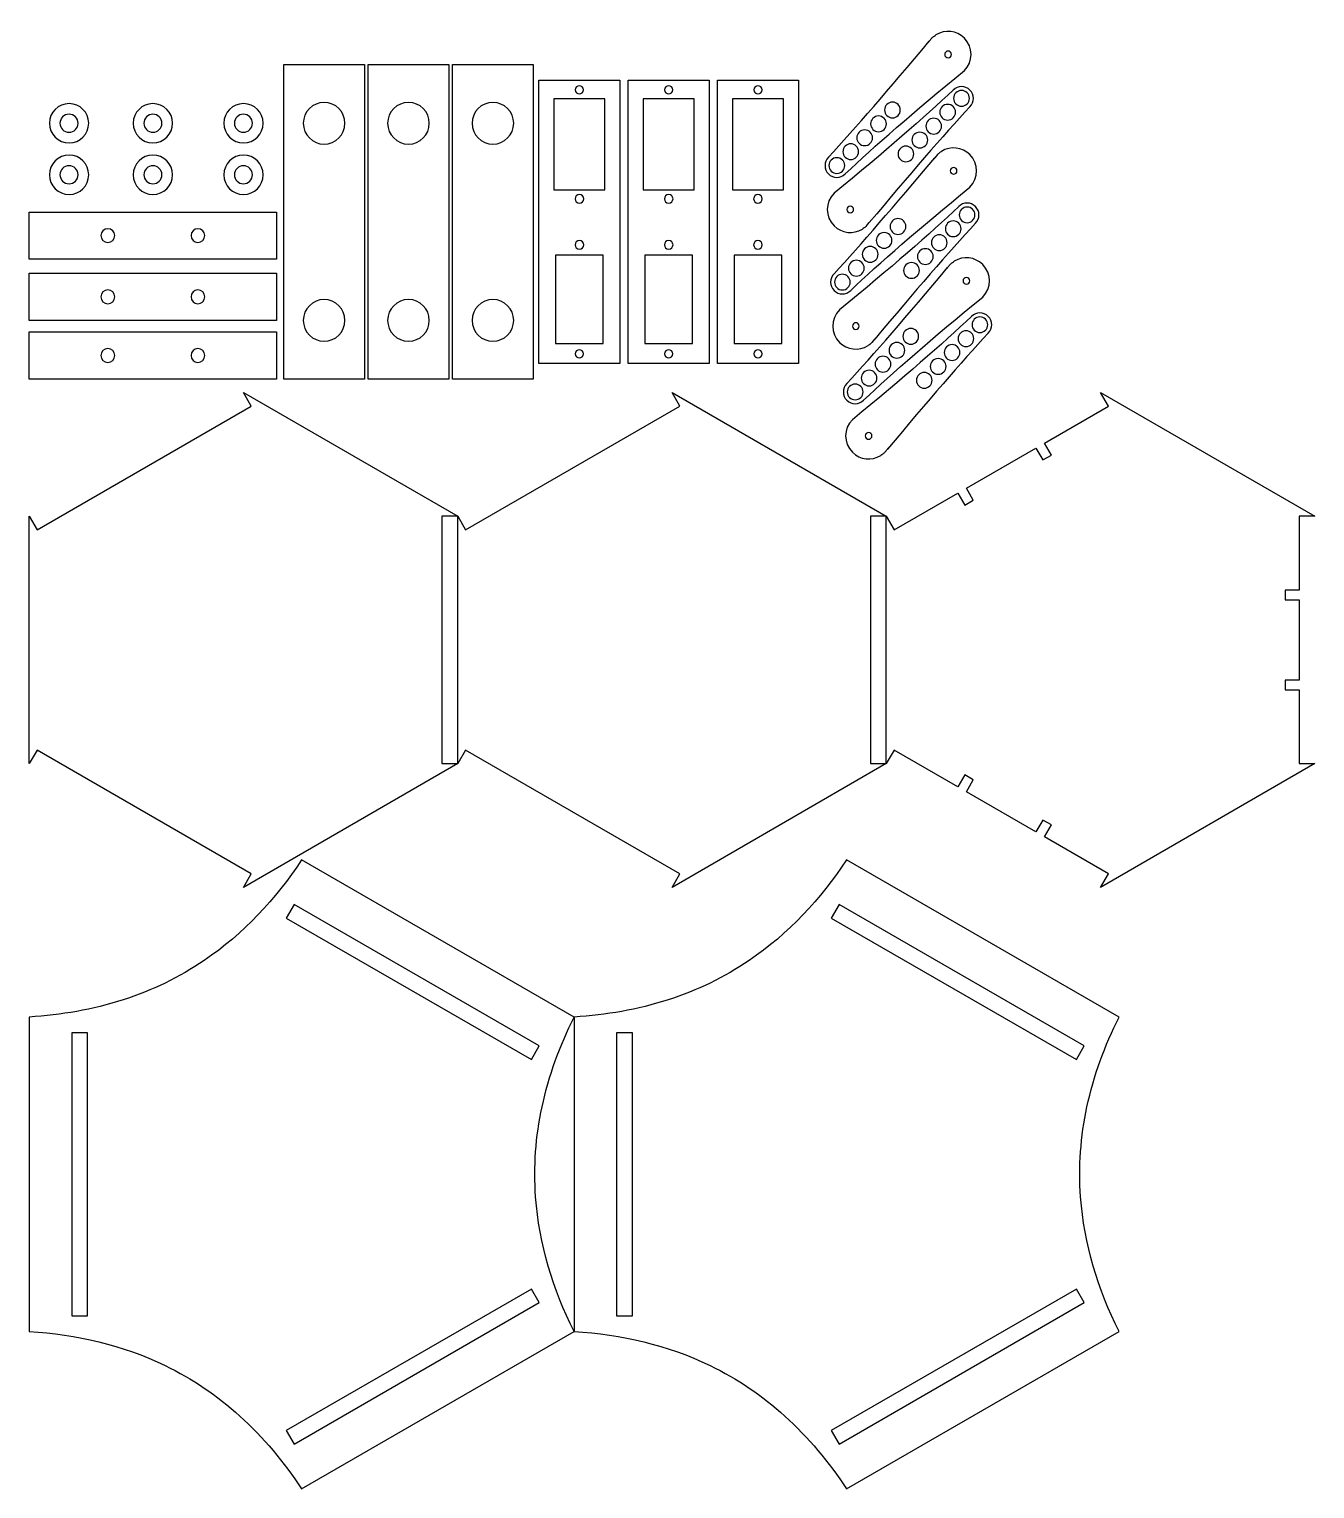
# Model space of a CAD drawing. Header units: inches. Extents: x 0 to 327, y 0 to 371.
import ezdxf

# ---------------------------------------------------------------- set-up
doc = ezdxf.new("R2010")
doc.units = ezdxf.units.IN
doc.header["$MEASUREMENT"] = 0
doc.layers.add('Layer 1', color=7, linetype='Continuous')

# ---------------------------------------------------------------- blocks, each defined once
blk = doc.blocks.new('block 3')
at = {"layer": 'Layer 1', "color": 7, "lineweight": 25, "true_color": 0xffffff}
blk.add_open_spline([(69.28, 160), (62.64, 149.94), (54.51, 141.16), (44.53, 134.4), (38.14, 130.07), (31.25, 126.74), (23.9, 124.37), (16.15, 121.86), (8.13, 120.49), (0, 120)], degree=3, knots=[0, 0, 0, 0, 1, 1, 1, 2, 2, 2, 3, 3, 3, 3], dxfattribs=at)
blk = doc.blocks.new('block 4')
at = {"layer": 'Layer 1', "color": 7, "lineweight": 25, "true_color": 0xffffff}
blk.add_lwpolyline([(0, 120), (0, 40)], dxfattribs=at)
blk = doc.blocks.new('block 5')
at = {"layer": 'Layer 1', "color": 7, "lineweight": 25, "true_color": 0xffffff}
blk.add_open_spline([(0, 40), (12.03, 39.28), (23.7, 36.62), (34.55, 31.36), (41.49, 27.99), (47.82, 23.69), (53.55, 18.51), (59.59, 13.06), (64.8, 6.8), (69.28, 0)], degree=3, knots=[0, 0, 0, 0, 1, 1, 1, 2, 2, 2, 3, 3, 3, 3], dxfattribs=at)
blk = doc.blocks.new('block 6')
at = {"layer": 'Layer 1', "color": 7, "lineweight": 25, "true_color": 0xffffff}
blk.add_lwpolyline([(69.28, 0), (138.56, 40)], dxfattribs=at)
blk = doc.blocks.new('block 7')
at = {"layer": 'Layer 1', "color": 7, "lineweight": 25, "true_color": 0xffffff}
blk.add_open_spline([(138.56, 40), (133.17, 50.78), (129.64, 62.21), (128.77, 74.24), (128.22, 81.94), (128.78, 89.57), (130.4, 97.12), (132.1, 105.08), (134.92, 112.72), (138.56, 120)], degree=3, knots=[0, 0, 0, 0, 1, 1, 1, 2, 2, 2, 3, 3, 3, 3], dxfattribs=at)
blk = doc.blocks.new('block 8')
at = {"layer": 'Layer 1', "color": 7, "lineweight": 25, "true_color": 0xffffff}
blk.add_lwpolyline([(138.56, 120), (69.28, 160)], dxfattribs=at)
blk = doc.blocks.new('block 9')
at = {"layer": 'Layer 1', "color": 7, "lineweight": 25, "true_color": 0xffffff}
blk.add_lwpolyline([(67.35, 148.65), (65.35, 145.18), (127.7, 109.18), (129.7, 112.65), (67.35, 148.65)], dxfattribs=at)
blk = doc.blocks.new('block 10')
at = {"layer": 'Layer 1', "color": 7, "lineweight": 25, "true_color": 0xffffff}
blk.add_lwpolyline([(10.8, 44), (14.8, 44), (14.8, 116), (10.8, 116), (10.8, 44)], dxfattribs=at)
blk = doc.blocks.new('block 11')
at = {"layer": 'Layer 1', "color": 7, "lineweight": 25, "true_color": 0xffffff}
blk.add_lwpolyline([(65.35, 14.82), (67.35, 11.35), (129.7, 47.35), (127.7, 50.82), (65.35, 14.82)], dxfattribs=at)
blk = doc.blocks.new('block 2')
at = {"layer": 'Layer 1'}
for name in ['block 3', 'block 8', 'block 9', 'block 4', 'block 7', 'block 10', 'block 11', 'block 5', 'block 6']:
    blk.add_blockref(name, (0, 0), dxfattribs=at)
blk = doc.blocks.new('block 13')
at = {"layer": 'Layer 1', "color": 7, "lineweight": 25, "true_color": 0xffffff}
blk.add_open_spline([(207.85, 160), (201.2, 149.94), (193.07, 141.16), (183.09, 134.4), (176.7, 130.07), (169.81, 126.74), (162.46, 124.37), (154.72, 121.86), (146.69, 120.49), (138.56, 120)], degree=3, knots=[0, 0, 0, 0, 1, 1, 1, 2, 2, 2, 3, 3, 3, 3], dxfattribs=at)
blk = doc.blocks.new('block 14')
at = {"layer": 'Layer 1', "color": 7, "lineweight": 25, "true_color": 0xffffff}
blk.add_lwpolyline([(138.5641, 120), (138.5641, 40)], dxfattribs=at)
blk = doc.blocks.new('block 15')
at = {"layer": 'Layer 1', "color": 7, "lineweight": 25, "true_color": 0xffffff}
blk.add_open_spline([(138.56, 40), (150.6, 39.28), (162.26, 36.62), (173.11, 31.36), (180.06, 27.99), (186.38, 23.69), (192.11, 18.51), (198.16, 13.06), (203.36, 6.8), (207.85, 0)], degree=3, knots=[0, 0, 0, 0, 1, 1, 1, 2, 2, 2, 3, 3, 3, 3], dxfattribs=at)
blk = doc.blocks.new('block 16')
at = {"layer": 'Layer 1', "color": 7, "lineweight": 25, "true_color": 0xffffff}
blk.add_lwpolyline([(207.85, 0), (277.13, 40)], dxfattribs=at)
blk = doc.blocks.new('block 17')
at = {"layer": 'Layer 1', "color": 7, "lineweight": 25, "true_color": 0xffffff}
blk.add_open_spline([(277.13, 40), (271.74, 50.78), (268.2, 62.21), (267.34, 74.24), (266.78, 81.94), (267.34, 89.57), (268.96, 97.12), (270.66, 105.08), (273.49, 112.72), (277.13, 120)], degree=3, knots=[0, 0, 0, 0, 1, 1, 1, 2, 2, 2, 3, 3, 3, 3], dxfattribs=at)
blk = doc.blocks.new('block 18')
at = {"layer": 'Layer 1', "color": 7, "lineweight": 25, "true_color": 0xffffff}
blk.add_lwpolyline([(277.13, 120), (207.85, 160)], dxfattribs=at)
blk = doc.blocks.new('block 19')
at = {"layer": 'Layer 1', "color": 7, "lineweight": 25, "true_color": 0xffffff}
blk.add_lwpolyline([(205.91, 148.65), (203.91, 145.18), (266.26, 109.18), (268.26, 112.65), (205.91, 148.65)], dxfattribs=at)
blk = doc.blocks.new('block 20')
at = {"layer": 'Layer 1', "color": 7, "lineweight": 25, "true_color": 0xffffff}
blk.add_lwpolyline([(149.36, 44), (153.36, 44), (153.36, 116), (149.36, 116), (149.36, 44)], dxfattribs=at)
blk = doc.blocks.new('block 21')
at = {"layer": 'Layer 1', "color": 7, "lineweight": 25, "true_color": 0xffffff}
blk.add_lwpolyline([(203.91, 14.82), (205.91, 11.35), (268.26, 47.35), (266.26, 50.82), (203.91, 14.82)], dxfattribs=at)
blk = doc.blocks.new('block 12')
at = {"layer": 'Layer 1'}
for name in ['block 13', 'block 18', 'block 19', 'block 14', 'block 17', 'block 20', 'block 21', 'block 15', 'block 16']:
    blk.add_blockref(name, (0, 0), dxfattribs=at)
blk = doc.blocks.new('block 23')
at = {"layer": 'Layer 1', "color": 7, "lineweight": 25, "true_color": 0xffffff}
blk.add_lwpolyline([(0, 247.35), (2, 243.88), (56.48, 275.34), (54.48, 278.8), (108.96, 247.35), (104.96, 247.35), (104.96, 184.44), (108.96, 184.44), (54.48, 152.98), (56.48, 156.44), (2, 187.9), (0, 184.44), (0, 247.35)], dxfattribs=at)
blk = doc.blocks.new('block 22')
at = {"layer": 'Layer 1'}
blk.add_blockref('block 23', (0, 0), dxfattribs=at)
blk = doc.blocks.new('block 25')
at = {"layer": 'Layer 1', "color": 7, "lineweight": 25, "true_color": 0xffffff}
blk.add_lwpolyline([(108.96, 247.35), (110.96, 243.88), (165.45, 275.34), (163.45, 278.8), (217.93, 247.35), (213.93, 247.35), (213.93, 184.44), (217.93, 184.44), (163.45, 152.98), (165.45, 156.44), (110.96, 187.9), (108.96, 184.44), (108.96, 247.35)], dxfattribs=at)
blk = doc.blocks.new('block 24')
at = {"layer": 'Layer 1'}
blk.add_blockref('block 25', (0, 0), dxfattribs=at)
blk = doc.blocks.new('block 27')
at = {"layer": 'Layer 1', "color": 7, "lineweight": 25, "true_color": 0xffffff}
blk.add_lwpolyline([(238.32, 254.5), (256, 264.71), (257.75, 261.68), (259.92, 262.93), (258.17, 265.96), (274.41, 275.34), (272.41, 278.8), (326.89, 247.35), (322.89, 247.35), (322.89, 228.6), (319.39, 228.6), (319.39, 226.1), (322.89, 226.1), (322.89, 205.69), (319.39, 205.69), (319.39, 203.19), (322.89, 203.19), (322.89, 184.44), (326.89, 184.44), (272.41, 152.98), (274.41, 156.44), (258.17, 165.82), (259.92, 168.85), (257.75, 170.1), (256, 167.07), (238.32, 177.28), (240.06, 180.32), (237.89, 181.56), (236.15, 178.53), (219.93, 187.9), (217.93, 184.44), (217.93, 247.35), (219.93, 243.88), (236.15, 253.25), (237.89, 250.22), (240.06, 251.46), (238.32, 254.5)], dxfattribs=at)
blk = doc.blocks.new('block 26')
at = {"layer": 'Layer 1'}
blk.add_blockref('block 27', (0, 0), dxfattribs=at)
blk = doc.blocks.new('block 29')
at = {"layer": 'Layer 1', "color": 7, "lineweight": 25, "true_color": 0xffffff}
blk.add_open_spline([(41.16, 288.25), (41.16, 289.22), (41.94, 290), (42.91, 290), (43.88, 290), (44.66, 289.22), (44.66, 288.25), (44.66, 287.28), (43.88, 286.5), (42.91, 286.5), (41.94, 286.5), (41.16, 287.28), (41.16, 288.25), (41.16, 288.25), (41.16, 288.25), (41.16, 288.25)], degree=3, knots=[0, 0, 0, 0, 1, 1, 1, 2, 2, 2, 3, 3, 3, 4, 4, 4, 5, 5, 5, 5], dxfattribs=at)
blk = doc.blocks.new('block 30')
at = {"layer": 'Layer 1', "color": 7, "lineweight": 25, "true_color": 0xffffff}
blk.add_open_spline([(18.25, 288.25), (18.25, 289.22), (19.03, 290), (20, 290), (20.97, 290), (21.75, 289.22), (21.75, 288.25), (21.75, 287.28), (20.97, 286.5), (20, 286.5), (19.03, 286.5), (18.25, 287.28), (18.25, 288.25), (18.25, 288.25), (18.25, 288.25), (18.25, 288.25)], degree=3, knots=[0, 0, 0, 0, 1, 1, 1, 2, 2, 2, 3, 3, 3, 4, 4, 4, 5, 5, 5, 5], dxfattribs=at)
blk = doc.blocks.new('block 31')
at = {"layer": 'Layer 1', "color": 7, "lineweight": 25, "true_color": 0xffffff}
blk.add_lwpolyline([(62.91, 282.25), (0, 282.25), (0, 294.25), (62.91, 294.25), (62.91, 282.25)], dxfattribs=at)
blk = doc.blocks.new('block 28')
at = {"layer": 'Layer 1'}
for name in ['block 31', 'block 30', 'block 29']:
    blk.add_blockref(name, (0, 0), dxfattribs=at)
blk = doc.blocks.new('block 33')
at = {"layer": 'Layer 1', "color": 7, "lineweight": 25, "true_color": 0xffffff}
blk.add_open_spline([(41.16, 303.18), (41.16, 304.14), (41.94, 304.93), (42.91, 304.93), (43.88, 304.93), (44.66, 304.14), (44.66, 303.18), (44.66, 302.21), (43.88, 301.43), (42.91, 301.43), (41.94, 301.43), (41.16, 302.21), (41.16, 303.18), (41.16, 303.18), (41.16, 303.18), (41.16, 303.18)], degree=3, knots=[0, 0, 0, 0, 1, 1, 1, 2, 2, 2, 3, 3, 3, 4, 4, 4, 5, 5, 5, 5], dxfattribs=at)
blk = doc.blocks.new('block 34')
at = {"layer": 'Layer 1', "color": 7, "lineweight": 25, "true_color": 0xffffff}
blk.add_open_spline([(18.25, 303.18), (18.25, 304.14), (19.03, 304.93), (20, 304.93), (20.97, 304.93), (21.75, 304.14), (21.75, 303.18), (21.75, 302.21), (20.97, 301.43), (20, 301.43), (19.03, 301.43), (18.25, 302.21), (18.25, 303.18), (18.25, 303.18), (18.25, 303.18), (18.25, 303.18)], degree=3, knots=[0, 0, 0, 0, 1, 1, 1, 2, 2, 2, 3, 3, 3, 4, 4, 4, 5, 5, 5, 5], dxfattribs=at)
blk = doc.blocks.new('block 35')
at = {"layer": 'Layer 1', "color": 7, "lineweight": 25, "true_color": 0xffffff}
blk.add_lwpolyline([(62.91, 297.18), (0, 297.18), (0, 309.18), (62.91, 309.18), (62.91, 297.18)], dxfattribs=at)
blk = doc.blocks.new('block 32')
at = {"layer": 'Layer 1'}
for name in ['block 35', 'block 34', 'block 33']:
    blk.add_blockref(name, (0, 0), dxfattribs=at)
blk = doc.blocks.new('block 37')
at = {"layer": 'Layer 1', "color": 7, "lineweight": 25, "true_color": 0xffffff}
blk.add_open_spline([(41.16, 318.75), (41.16, 319.72), (41.94, 320.5), (42.91, 320.5), (43.88, 320.5), (44.66, 319.72), (44.66, 318.75), (44.66, 317.78), (43.88, 317), (42.91, 317), (41.94, 317), (41.16, 317.78), (41.16, 318.75), (41.16, 318.75), (41.16, 318.75), (41.16, 318.75)], degree=3, knots=[0, 0, 0, 0, 1, 1, 1, 2, 2, 2, 3, 3, 3, 4, 4, 4, 5, 5, 5, 5], dxfattribs=at)
blk = doc.blocks.new('block 38')
at = {"layer": 'Layer 1', "color": 7, "lineweight": 25, "true_color": 0xffffff}
blk.add_open_spline([(18.25, 318.75), (18.25, 319.72), (19.03, 320.5), (20, 320.5), (20.97, 320.5), (21.75, 319.72), (21.75, 318.75), (21.75, 317.78), (20.97, 317), (20, 317), (19.03, 317), (18.25, 317.78), (18.25, 318.75), (18.25, 318.75), (18.25, 318.75), (18.25, 318.75)], degree=3, knots=[0, 0, 0, 0, 1, 1, 1, 2, 2, 2, 3, 3, 3, 4, 4, 4, 5, 5, 5, 5], dxfattribs=at)
blk = doc.blocks.new('block 39')
at = {"layer": 'Layer 1', "color": 7, "lineweight": 25, "true_color": 0xffffff}
blk.add_lwpolyline([(62.91, 312.75), (0, 312.75), (0, 324.75), (62.91, 324.75), (62.91, 312.75)], dxfattribs=at)
blk = doc.blocks.new('block 36')
at = {"layer": 'Layer 1'}
for name in ['block 39', 'block 38', 'block 37']:
    blk.add_blockref(name, (0, 0), dxfattribs=at)
blk = doc.blocks.new('block 41')
at = {"layer": 'Layer 1', "color": 7, "lineweight": 25, "true_color": 0xffffff}
blk.add_open_spline([(69.69, 297.18), (69.69, 300.1), (72.06, 302.48), (74.99, 302.48), (77.92, 302.48), (80.29, 300.1), (80.29, 297.18), (80.29, 294.25), (77.92, 291.88), (74.99, 291.88), (72.06, 291.88), (69.69, 294.25), (69.69, 297.18), (69.69, 297.18), (69.69, 297.18), (69.69, 297.18)], degree=3, knots=[0, 0, 0, 0, 1, 1, 1, 2, 2, 2, 3, 3, 3, 4, 4, 4, 5, 5, 5, 5], dxfattribs=at)
blk = doc.blocks.new('block 42')
at = {"layer": 'Layer 1', "color": 7, "lineweight": 25, "true_color": 0xffffff}
blk.add_open_spline([(69.69, 347.32), (69.69, 350.25), (72.06, 352.62), (74.99, 352.62), (77.92, 352.62), (80.29, 350.25), (80.29, 347.32), (80.29, 344.4), (77.92, 342.02), (74.99, 342.02), (72.06, 342.02), (69.69, 344.4), (69.69, 347.32), (69.69, 347.32), (69.69, 347.32), (69.69, 347.32)], degree=3, knots=[0, 0, 0, 0, 1, 1, 1, 2, 2, 2, 3, 3, 3, 4, 4, 4, 5, 5, 5, 5], dxfattribs=at)
blk = doc.blocks.new('block 43')
at = {"layer": 'Layer 1', "color": 7, "lineweight": 25, "true_color": 0xffffff}
blk.add_lwpolyline([(85.27, 362.25), (85.27, 282.25), (64.72, 282.25), (64.72, 362.25), (85.27, 362.25)], dxfattribs=at)
blk = doc.blocks.new('block 40')
at = {"layer": 'Layer 1'}
for name in ['block 43', 'block 42', 'block 41']:
    blk.add_blockref(name, (0, 0), dxfattribs=at)
blk = doc.blocks.new('block 45')
at = {"layer": 'Layer 1', "color": 7, "lineweight": 25, "true_color": 0xffffff}
blk.add_open_spline([(91.14, 297.18), (91.14, 300.1), (93.52, 302.48), (96.44, 302.48), (99.37, 302.48), (101.74, 300.1), (101.74, 297.18), (101.74, 294.25), (99.37, 291.88), (96.44, 291.88), (93.52, 291.88), (91.14, 294.25), (91.14, 297.18), (91.14, 297.18), (91.14, 297.18), (91.14, 297.18)], degree=3, knots=[0, 0, 0, 0, 1, 1, 1, 2, 2, 2, 3, 3, 3, 4, 4, 4, 5, 5, 5, 5], dxfattribs=at)
blk = doc.blocks.new('block 46')
at = {"layer": 'Layer 1', "color": 7, "lineweight": 25, "true_color": 0xffffff}
blk.add_open_spline([(91.14, 347.32), (91.14, 350.25), (93.52, 352.62), (96.44, 352.62), (99.37, 352.62), (101.74, 350.25), (101.74, 347.32), (101.74, 344.4), (99.37, 342.02), (96.44, 342.02), (93.52, 342.02), (91.14, 344.4), (91.14, 347.32), (91.14, 347.32), (91.14, 347.32), (91.14, 347.32)], degree=3, knots=[0, 0, 0, 0, 1, 1, 1, 2, 2, 2, 3, 3, 3, 4, 4, 4, 5, 5, 5, 5], dxfattribs=at)
blk = doc.blocks.new('block 47')
at = {"layer": 'Layer 1', "color": 7, "lineweight": 25, "true_color": 0xffffff}
blk.add_lwpolyline([(106.72, 362.25), (106.72, 282.25), (86.17, 282.25), (86.17, 362.25), (106.72, 362.25)], dxfattribs=at)
blk = doc.blocks.new('block 44')
at = {"layer": 'Layer 1'}
for name in ['block 47', 'block 46', 'block 45']:
    blk.add_blockref(name, (0, 0), dxfattribs=at)
blk = doc.blocks.new('block 49')
at = {"layer": 'Layer 1', "color": 7, "lineweight": 25, "true_color": 0xffffff}
blk.add_open_spline([(112.6, 297.18), (112.6, 300.1), (114.97, 302.48), (117.9, 302.48), (120.82, 302.48), (123.2, 300.1), (123.2, 297.18), (123.2, 294.25), (120.82, 291.88), (117.9, 291.88), (114.97, 291.88), (112.6, 294.25), (112.6, 297.18), (112.6, 297.18), (112.6, 297.18), (112.6, 297.18)], degree=3, knots=[0, 0, 0, 0, 1, 1, 1, 2, 2, 2, 3, 3, 3, 4, 4, 4, 5, 5, 5, 5], dxfattribs=at)
blk = doc.blocks.new('block 50')
at = {"layer": 'Layer 1', "color": 7, "lineweight": 25, "true_color": 0xffffff}
blk.add_open_spline([(112.6, 347.32), (112.6, 350.25), (114.97, 352.62), (117.9, 352.62), (120.82, 352.62), (123.2, 350.25), (123.2, 347.32), (123.2, 344.4), (120.82, 342.02), (117.9, 342.02), (114.97, 342.02), (112.6, 344.4), (112.6, 347.32), (112.6, 347.32), (112.6, 347.32), (112.6, 347.32)], degree=3, knots=[0, 0, 0, 0, 1, 1, 1, 2, 2, 2, 3, 3, 3, 4, 4, 4, 5, 5, 5, 5], dxfattribs=at)
blk = doc.blocks.new('block 51')
at = {"layer": 'Layer 1', "color": 7, "lineweight": 25, "true_color": 0xffffff}
blk.add_lwpolyline([(128.17, 362.25), (128.17, 282.25), (107.62, 282.25), (107.62, 362.25), (128.17, 362.25)], dxfattribs=at)
blk = doc.blocks.new('block 48')
at = {"layer": 'Layer 1'}
for name in ['block 51', 'block 50', 'block 49']:
    blk.add_blockref(name, (0, 0), dxfattribs=at)
blk = doc.blocks.new('block 53')
at = {"layer": 'Layer 1', "color": 7, "lineweight": 25, "true_color": 0xffffff}
blk.add_open_spline([(138.79, 316.38), (138.79, 316.98), (139.28, 317.48), (139.89, 317.48), (140.5, 317.48), (140.99, 316.98), (140.99, 316.38), (140.99, 315.77), (140.5, 315.28), (139.89, 315.28), (139.28, 315.28), (138.79, 315.77), (138.79, 316.38), (138.79, 316.38), (138.79, 316.38), (138.79, 316.38)], degree=3, knots=[0, 0, 0, 0, 1, 1, 1, 2, 2, 2, 3, 3, 3, 4, 4, 4, 5, 5, 5, 5], dxfattribs=at)
blk = doc.blocks.new('block 54')
at = {"layer": 'Layer 1', "color": 7, "lineweight": 25, "true_color": 0xffffff}
blk.add_open_spline([(138.79, 328.12), (138.79, 328.73), (139.28, 329.22), (139.89, 329.22), (140.5, 329.22), (140.99, 328.73), (140.99, 328.12), (140.99, 327.52), (140.5, 327.02), (139.89, 327.02), (139.28, 327.02), (138.79, 327.52), (138.79, 328.12), (138.79, 328.12), (138.79, 328.12), (138.79, 328.12)], degree=3, knots=[0, 0, 0, 0, 1, 1, 1, 2, 2, 2, 3, 3, 3, 4, 4, 4, 5, 5, 5, 5], dxfattribs=at)
blk = doc.blocks.new('block 55')
at = {"layer": 'Layer 1', "color": 7, "lineweight": 25, "true_color": 0xffffff}
blk.add_open_spline([(138.84, 288.68), (138.84, 289.26), (139.31, 289.73), (139.89, 289.73), (140.47, 289.73), (140.94, 289.26), (140.94, 288.68), (140.94, 288.1), (140.47, 287.63), (139.89, 287.63), (139.31, 287.63), (138.84, 288.1), (138.84, 288.68), (138.84, 288.68), (138.84, 288.68), (138.84, 288.68)], degree=3, knots=[0, 0, 0, 0, 1, 1, 1, 2, 2, 2, 3, 3, 3, 4, 4, 4, 5, 5, 5, 5], dxfattribs=at)
blk = doc.blocks.new('block 56')
at = {"layer": 'Layer 1', "color": 7, "lineweight": 25, "true_color": 0xffffff}
blk.add_open_spline([(138.84, 355.82), (138.84, 356.4), (139.31, 356.87), (139.89, 356.87), (140.47, 356.87), (140.94, 356.4), (140.94, 355.82), (140.94, 355.24), (140.47, 354.77), (139.89, 354.77), (139.31, 354.77), (138.84, 355.24), (138.84, 355.82), (138.84, 355.82), (138.84, 355.82), (138.84, 355.82)], degree=3, knots=[0, 0, 0, 0, 1, 1, 1, 2, 2, 2, 3, 3, 3, 4, 4, 4, 5, 5, 5, 5], dxfattribs=at)
blk = doc.blocks.new('block 57')
at = {"layer": 'Layer 1', "color": 7, "lineweight": 25, "true_color": 0xffffff}
blk.add_lwpolyline([(145.94, 313.73), (133.84, 313.73), (133.84, 291.33), (145.94, 291.33), (145.94, 313.73)], dxfattribs=at)
blk = doc.blocks.new('block 58')
at = {"layer": 'Layer 1', "color": 7, "lineweight": 25, "true_color": 0xffffff}
blk.add_lwpolyline([(146.34, 330.37), (146.34, 353.57), (133.44, 353.57), (133.44, 330.37), (146.34, 330.37)], dxfattribs=at)
blk = doc.blocks.new('block 59')
at = {"layer": 'Layer 1', "color": 7, "lineweight": 25, "true_color": 0xffffff}
blk.add_lwpolyline([(129.62, 286.25), (129.62, 358.25), (150.17, 358.25), (150.17, 286.25), (129.62, 286.25)], dxfattribs=at)
blk = doc.blocks.new('block 52')
at = {"layer": 'Layer 1'}
for name in ['block 59', 'block 56', 'block 58', 'block 54', 'block 53', 'block 57', 'block 55']:
    blk.add_blockref(name, (0, 0), dxfattribs=at)
blk = doc.blocks.new('block 61')
at = {"layer": 'Layer 1', "color": 7, "lineweight": 25, "true_color": 0xffffff}
blk.add_open_spline([(184.21, 316.38), (184.21, 316.98), (184.7, 317.48), (185.31, 317.48), (185.91, 317.48), (186.41, 316.98), (186.41, 316.38), (186.41, 315.77), (185.91, 315.28), (185.31, 315.28), (184.7, 315.28), (184.21, 315.77), (184.21, 316.38), (184.21, 316.38), (184.21, 316.38), (184.21, 316.38)], degree=3, knots=[0, 0, 0, 0, 1, 1, 1, 2, 2, 2, 3, 3, 3, 4, 4, 4, 5, 5, 5, 5], dxfattribs=at)
blk = doc.blocks.new('block 62')
at = {"layer": 'Layer 1', "color": 7, "lineweight": 25, "true_color": 0xffffff}
blk.add_open_spline([(184.21, 328.12), (184.21, 328.73), (184.7, 329.22), (185.31, 329.22), (185.91, 329.22), (186.41, 328.73), (186.41, 328.12), (186.41, 327.52), (185.91, 327.02), (185.31, 327.02), (184.7, 327.02), (184.21, 327.52), (184.21, 328.12), (184.21, 328.12), (184.21, 328.12), (184.21, 328.12)], degree=3, knots=[0, 0, 0, 0, 1, 1, 1, 2, 2, 2, 3, 3, 3, 4, 4, 4, 5, 5, 5, 5], dxfattribs=at)
blk = doc.blocks.new('block 63')
at = {"layer": 'Layer 1', "color": 7, "lineweight": 25, "true_color": 0xffffff}
blk.add_open_spline([(184.26, 288.68), (184.26, 289.26), (184.73, 289.73), (185.31, 289.73), (185.89, 289.73), (186.36, 289.26), (186.36, 288.68), (186.36, 288.1), (185.89, 287.63), (185.31, 287.63), (184.73, 287.63), (184.26, 288.1), (184.26, 288.68), (184.26, 288.68), (184.26, 288.68), (184.26, 288.68)], degree=3, knots=[0, 0, 0, 0, 1, 1, 1, 2, 2, 2, 3, 3, 3, 4, 4, 4, 5, 5, 5, 5], dxfattribs=at)
blk = doc.blocks.new('block 64')
at = {"layer": 'Layer 1', "color": 7, "lineweight": 25, "true_color": 0xffffff}
blk.add_open_spline([(184.26, 355.82), (184.26, 356.4), (184.73, 356.87), (185.31, 356.87), (185.89, 356.87), (186.36, 356.4), (186.36, 355.82), (186.36, 355.24), (185.89, 354.77), (185.31, 354.77), (184.73, 354.77), (184.26, 355.24), (184.26, 355.82), (184.26, 355.82), (184.26, 355.82), (184.26, 355.82)], degree=3, knots=[0, 0, 0, 0, 1, 1, 1, 2, 2, 2, 3, 3, 3, 4, 4, 4, 5, 5, 5, 5], dxfattribs=at)
blk = doc.blocks.new('block 65')
at = {"layer": 'Layer 1', "color": 7, "lineweight": 25, "true_color": 0xffffff}
blk.add_lwpolyline([(191.36, 313.73), (179.26, 313.73), (179.26, 291.33), (191.36, 291.33), (191.36, 313.73)], dxfattribs=at)
blk = doc.blocks.new('block 66')
at = {"layer": 'Layer 1', "color": 7, "lineweight": 25, "true_color": 0xffffff}
blk.add_lwpolyline([(191.76, 330.37), (191.76, 353.57), (178.86, 353.57), (178.86, 330.37), (191.76, 330.37)], dxfattribs=at)
blk = doc.blocks.new('block 67')
at = {"layer": 'Layer 1', "color": 7, "lineweight": 25, "true_color": 0xffffff}
blk.add_lwpolyline([(175.03, 286.25), (175.03, 358.25), (195.58, 358.25), (195.58, 286.25), (175.03, 286.25)], dxfattribs=at)
blk = doc.blocks.new('block 60')
at = {"layer": 'Layer 1'}
for name in ['block 67', 'block 64', 'block 66', 'block 62', 'block 61', 'block 65', 'block 63']:
    blk.add_blockref(name, (0, 0), dxfattribs=at)
blk = doc.blocks.new('block 69')
at = {"layer": 'Layer 1', "color": 7, "lineweight": 25, "true_color": 0xffffff}
blk.add_open_spline([(161.5, 316.38), (161.5, 316.98), (161.99, 317.48), (162.6, 317.48), (163.21, 317.48), (163.7, 316.98), (163.7, 316.38), (163.7, 315.77), (163.21, 315.28), (162.6, 315.28), (161.99, 315.28), (161.5, 315.77), (161.5, 316.38), (161.5, 316.38), (161.5, 316.38), (161.5, 316.38)], degree=3, knots=[0, 0, 0, 0, 1, 1, 1, 2, 2, 2, 3, 3, 3, 4, 4, 4, 5, 5, 5, 5], dxfattribs=at)
blk = doc.blocks.new('block 70')
at = {"layer": 'Layer 1', "color": 7, "lineweight": 25, "true_color": 0xffffff}
blk.add_open_spline([(161.5, 328.12), (161.5, 328.73), (161.99, 329.22), (162.6, 329.22), (163.21, 329.22), (163.7, 328.73), (163.7, 328.12), (163.7, 327.52), (163.21, 327.02), (162.6, 327.02), (161.99, 327.02), (161.5, 327.52), (161.5, 328.12), (161.5, 328.12), (161.5, 328.12), (161.5, 328.12)], degree=3, knots=[0, 0, 0, 0, 1, 1, 1, 2, 2, 2, 3, 3, 3, 4, 4, 4, 5, 5, 5, 5], dxfattribs=at)
blk = doc.blocks.new('block 71')
at = {"layer": 'Layer 1', "color": 7, "lineweight": 25, "true_color": 0xffffff}
blk.add_open_spline([(161.55, 288.68), (161.55, 289.26), (162.02, 289.73), (162.6, 289.73), (163.18, 289.73), (163.65, 289.26), (163.65, 288.68), (163.65, 288.1), (163.18, 287.63), (162.6, 287.63), (162.02, 287.63), (161.55, 288.1), (161.55, 288.68), (161.55, 288.68), (161.55, 288.68), (161.55, 288.68)], degree=3, knots=[0, 0, 0, 0, 1, 1, 1, 2, 2, 2, 3, 3, 3, 4, 4, 4, 5, 5, 5, 5], dxfattribs=at)
blk = doc.blocks.new('block 72')
at = {"layer": 'Layer 1', "color": 7, "lineweight": 25, "true_color": 0xffffff}
blk.add_open_spline([(161.55, 355.82), (161.55, 356.4), (162.02, 356.87), (162.6, 356.87), (163.18, 356.87), (163.65, 356.4), (163.65, 355.82), (163.65, 355.24), (163.18, 354.77), (162.6, 354.77), (162.02, 354.77), (161.55, 355.24), (161.55, 355.82), (161.55, 355.82), (161.55, 355.82), (161.55, 355.82)], degree=3, knots=[0, 0, 0, 0, 1, 1, 1, 2, 2, 2, 3, 3, 3, 4, 4, 4, 5, 5, 5, 5], dxfattribs=at)
blk = doc.blocks.new('block 73')
at = {"layer": 'Layer 1', "color": 7, "lineweight": 25, "true_color": 0xffffff}
blk.add_lwpolyline([(168.65, 313.73), (156.55, 313.73), (156.55, 291.33), (168.65, 291.33), (168.65, 313.73)], dxfattribs=at)
blk = doc.blocks.new('block 74')
at = {"layer": 'Layer 1', "color": 7, "lineweight": 25, "true_color": 0xffffff}
blk.add_lwpolyline([(169.05, 330.37), (169.05, 353.57), (156.15, 353.57), (156.15, 330.37), (169.05, 330.37)], dxfattribs=at)
blk = doc.blocks.new('block 75')
at = {"layer": 'Layer 1', "color": 7, "lineweight": 25, "true_color": 0xffffff}
blk.add_lwpolyline([(152.325, 286.25), (152.325, 358.25), (172.875, 358.25), (172.875, 286.25), (152.325, 286.25)], dxfattribs=at)
blk = doc.blocks.new('block 68')
at = {"layer": 'Layer 1'}
for name in ['block 75', 'block 72', 'block 74', 'block 70', 'block 69', 'block 73', 'block 71']:
    blk.add_blockref(name, (0, 0), dxfattribs=at)
blk = doc.blocks.new('block 77')
at = {"layer": 'Layer 1', "color": 7, "lineweight": 25, "true_color": 0xffffff}
blk.add_open_spline([(209.35, 295.74), (209.35, 296.21), (209.73, 296.59), (210.2, 296.59), (210.67, 296.59), (211.05, 296.21), (211.05, 295.74), (211.05, 295.27), (210.67, 294.89), (210.2, 294.89), (209.73, 294.89), (209.35, 295.27), (209.35, 295.74), (209.35, 295.74), (209.35, 295.74), (209.35, 295.74)], degree=3, knots=[0, 0, 0, 0, 1, 1, 1, 2, 2, 2, 3, 3, 3, 4, 4, 4, 5, 5, 5, 5], dxfattribs=at)
blk = doc.blocks.new('block 78')
at = {"layer": 'Layer 1', "color": 7, "lineweight": 25, "true_color": 0xffffff}
blk.add_open_spline([(222.34, 309.88), (222.34, 310.99), (223.23, 311.88), (224.34, 311.88), (225.44, 311.88), (226.34, 310.99), (226.34, 309.88), (226.34, 308.78), (225.44, 307.88), (224.34, 307.88), (223.23, 307.88), (222.34, 308.78), (222.34, 309.88), (222.34, 309.88), (222.34, 309.88), (222.34, 309.88)], degree=3, knots=[0, 0, 0, 0, 1, 1, 1, 2, 2, 2, 3, 3, 3, 4, 4, 4, 5, 5, 5, 5], dxfattribs=at)
blk = doc.blocks.new('block 79')
at = {"layer": 'Layer 1', "color": 7, "lineweight": 25, "true_color": 0xffffff}
blk.add_open_spline([(225.87, 313.42), (225.87, 314.52), (226.77, 315.42), (227.87, 315.42), (228.98, 315.42), (229.87, 314.52), (229.87, 313.42), (229.87, 312.31), (228.98, 311.42), (227.87, 311.42), (226.77, 311.42), (225.87, 312.31), (225.87, 313.42), (225.87, 313.42), (225.87, 313.42), (225.87, 313.42)], degree=3, knots=[0, 0, 0, 0, 1, 1, 1, 2, 2, 2, 3, 3, 3, 4, 4, 4, 5, 5, 5, 5], dxfattribs=at)
blk = doc.blocks.new('block 80')
at = {"layer": 'Layer 1', "color": 7, "lineweight": 25, "true_color": 0xffffff}
blk.add_open_spline([(232.95, 320.49), (232.95, 321.59), (233.84, 322.49), (234.95, 322.49), (236.05, 322.49), (236.95, 321.59), (236.95, 320.49), (236.95, 319.38), (236.05, 318.49), (234.95, 318.49), (233.84, 318.49), (232.95, 319.38), (232.95, 320.49), (232.95, 320.49), (232.95, 320.49), (232.95, 320.49)], degree=3, knots=[0, 0, 0, 0, 1, 1, 1, 2, 2, 2, 3, 3, 3, 4, 4, 4, 5, 5, 5, 5], dxfattribs=at)
blk = doc.blocks.new('block 81')
at = {"layer": 'Layer 1', "color": 7, "lineweight": 25, "true_color": 0xffffff}
blk.add_open_spline([(229.41, 316.95), (229.41, 318.06), (230.31, 318.95), (231.41, 318.95), (232.51, 318.95), (233.41, 318.06), (233.41, 316.95), (233.41, 315.85), (232.51, 314.95), (231.41, 314.95), (230.31, 314.95), (229.41, 315.85), (229.41, 316.95), (229.41, 316.95), (229.41, 316.95), (229.41, 316.95)], degree=3, knots=[0, 0, 0, 0, 1, 1, 1, 2, 2, 2, 3, 3, 3, 4, 4, 4, 5, 5, 5, 5], dxfattribs=at)
blk = doc.blocks.new('block 82')
at = {"layer": 'Layer 1', "color": 7, "lineweight": 25, "true_color": 0xffffff}
blk.add_open_spline([(240.6, 321.9), (241.77, 323.07), (241.77, 324.97), (240.6, 326.14), (239.43, 327.32), (237.53, 327.32), (236.36, 326.14)], degree=3, knots=[0, 0, 0, 0, 1, 1, 1, 2, 2, 2, 2], dxfattribs=at)
blk = doc.blocks.new('block 83')
at = {"layer": 'Layer 1', "color": 7, "lineweight": 25, "true_color": 0xffffff}
blk.add_open_spline([(236.36, 326.14), (229.08, 319.21), (218.98, 310.46), (206.06, 299.88)], degree=3, dxfattribs=at)
blk = doc.blocks.new('block 84')
at = {"layer": 'Layer 1', "color": 7, "lineweight": 25, "true_color": 0xffffff}
blk.add_open_spline([(206.06, 299.88), (203.78, 297.59), (203.78, 293.89), (206.06, 291.6), (207.99, 289.68), (210.99, 289.33), (213.3, 290.78)], degree=3, knots=[0, 0, 0, 0, 1, 1, 1, 2, 2, 2, 2], dxfattribs=at)
blk = doc.blocks.new('block 85')
at = {"layer": 'Layer 1', "color": 7, "lineweight": 25, "true_color": 0xffffff}
blk.add_open_spline([(214.33, 291.6), (214.15, 291.42), (213.95, 291.24), (213.73, 291.07), (213.59, 290.97), (213.44, 290.87), (213.3, 290.78)], degree=3, knots=[0, 0, 0, 0, 1, 1, 1, 2, 2, 2, 2], dxfattribs=at)
blk = doc.blocks.new('block 86')
at = {"layer": 'Layer 1', "color": 7, "lineweight": 25, "true_color": 0xffffff}
blk.add_lwpolyline([(214.33, 291.6), (214.33, 291.6)], dxfattribs=at)
blk = doc.blocks.new('block 87')
at = {"layer": 'Layer 1', "color": 7, "lineweight": 25, "true_color": 0xffffff}
blk.add_lwpolyline([(214.33, 291.6), (215, 292.4)], dxfattribs=at)
blk = doc.blocks.new('block 88')
at = {"layer": 'Layer 1', "color": 7, "lineweight": 25, "true_color": 0xffffff}
blk.add_open_spline([(215, 292.4), (215.05, 292.48), (215.11, 292.56), (215.16, 292.64)], degree=3, dxfattribs=at)
blk = doc.blocks.new('block 89')
at = {"layer": 'Layer 1', "color": 7, "lineweight": 25, "true_color": 0xffffff}
blk.add_open_spline([(215, 292.4), (215.05, 292.48), (215.11, 292.56), (215.16, 292.64)], degree=3, dxfattribs=at)
blk = doc.blocks.new('block 90')
at = {"layer": 'Layer 1', "color": 7, "lineweight": 25, "true_color": 0xffffff}
blk.add_open_spline([(240.6, 321.9), (233.81, 314.52), (225.27, 304.68), (215, 292.4)], degree=3, dxfattribs=at)
blk = doc.blocks.new('block 91')
at = {"layer": 'Layer 1', "color": 7, "lineweight": 25, "true_color": 0xffffff}
blk.add_open_spline([(236.48, 324.02), (236.48, 325.13), (237.38, 326.02), (238.48, 326.02), (239.59, 326.02), (240.48, 325.13), (240.48, 324.02), (240.48, 322.92), (239.59, 322.02), (238.48, 322.02), (237.38, 322.02), (236.48, 322.92), (236.48, 324.02), (236.48, 324.02), (236.48, 324.02), (236.48, 324.02)], degree=3, knots=[0, 0, 0, 0, 1, 1, 1, 2, 2, 2, 3, 3, 3, 4, 4, 4, 5, 5, 5, 5], dxfattribs=at)
blk = doc.blocks.new('block 76')
at = {"layer": 'Layer 1'}
for name in ['block 82', 'block 83', 'block 91', 'block 90', 'block 80', 'block 81', 'block 78', 'block 79', 'block 84', 'block 77', 'block 85', 'block 87', 'block 86', 'block 88', 'block 89']:
    blk.add_blockref(name, (0, 0), dxfattribs=at)
blk = doc.blocks.new('block 93')
at = {"layer": 'Layer 1', "color": 7, "lineweight": 25, "true_color": 0xffffff}
blk.add_open_spline([(235.91, 335.2), (235.91, 334.74), (235.53, 334.35), (235.06, 334.35), (234.59, 334.35), (234.21, 334.74), (234.21, 335.2), (234.21, 335.67), (234.59, 336.05), (235.06, 336.05), (235.53, 336.05), (235.91, 335.67), (235.91, 335.2), (235.91, 335.2), (235.91, 335.2), (235.91, 335.2)], degree=3, knots=[0, 0, 0, 0, 1, 1, 1, 2, 2, 2, 3, 3, 3, 4, 4, 4, 5, 5, 5, 5], dxfattribs=at)
blk = doc.blocks.new('block 94')
at = {"layer": 'Layer 1', "color": 7, "lineweight": 25, "true_color": 0xffffff}
blk.add_open_spline([(222.91, 321.06), (222.91, 319.96), (222.02, 319.06), (220.91, 319.06), (219.81, 319.06), (218.91, 319.96), (218.91, 321.06), (218.91, 322.17), (219.81, 323.06), (220.91, 323.06), (222.02, 323.06), (222.91, 322.17), (222.91, 321.06), (222.91, 321.06), (222.91, 321.06), (222.91, 321.06)], degree=3, knots=[0, 0, 0, 0, 1, 1, 1, 2, 2, 2, 3, 3, 3, 4, 4, 4, 5, 5, 5, 5], dxfattribs=at)
blk = doc.blocks.new('block 95')
at = {"layer": 'Layer 1', "color": 7, "lineweight": 25, "true_color": 0xffffff}
blk.add_open_spline([(219.38, 317.53), (219.38, 316.42), (218.48, 315.53), (217.38, 315.53), (216.27, 315.53), (215.38, 316.42), (215.38, 317.53), (215.38, 318.63), (216.27, 319.53), (217.38, 319.53), (218.48, 319.53), (219.38, 318.63), (219.38, 317.53), (219.38, 317.53), (219.38, 317.53), (219.38, 317.53)], degree=3, knots=[0, 0, 0, 0, 1, 1, 1, 2, 2, 2, 3, 3, 3, 4, 4, 4, 5, 5, 5, 5], dxfattribs=at)
blk = doc.blocks.new('block 96')
at = {"layer": 'Layer 1', "color": 7, "lineweight": 25, "true_color": 0xffffff}
blk.add_open_spline([(212.31, 310.46), (212.31, 309.35), (211.41, 308.46), (210.31, 308.46), (209.2, 308.46), (208.31, 309.35), (208.31, 310.46), (208.31, 311.56), (209.2, 312.46), (210.31, 312.46), (211.41, 312.46), (212.31, 311.56), (212.31, 310.46), (212.31, 310.46), (212.31, 310.46), (212.31, 310.46)], degree=3, knots=[0, 0, 0, 0, 1, 1, 1, 2, 2, 2, 3, 3, 3, 4, 4, 4, 5, 5, 5, 5], dxfattribs=at)
blk = doc.blocks.new('block 97')
at = {"layer": 'Layer 1', "color": 7, "lineweight": 25, "true_color": 0xffffff}
blk.add_open_spline([(215.84, 313.99), (215.84, 312.89), (214.95, 311.99), (213.84, 311.99), (212.74, 311.99), (211.84, 312.89), (211.84, 313.99), (211.84, 315.1), (212.74, 315.99), (213.84, 315.99), (214.95, 315.99), (215.84, 315.1), (215.84, 313.99), (215.84, 313.99), (215.84, 313.99), (215.84, 313.99)], degree=3, knots=[0, 0, 0, 0, 1, 1, 1, 2, 2, 2, 3, 3, 3, 4, 4, 4, 5, 5, 5, 5], dxfattribs=at)
blk = doc.blocks.new('block 98')
at = {"layer": 'Layer 1', "color": 7, "lineweight": 25, "true_color": 0xffffff}
blk.add_open_spline([(204.65, 309.04), (203.48, 307.87), (203.48, 305.97), (204.65, 304.8), (205.82, 303.63), (207.72, 303.63), (208.89, 304.8)], degree=3, knots=[0, 0, 0, 0, 1, 1, 1, 2, 2, 2, 2], dxfattribs=at)
blk = doc.blocks.new('block 99')
at = {"layer": 'Layer 1', "color": 7, "lineweight": 25, "true_color": 0xffffff}
blk.add_open_spline([(208.89, 304.8), (216.17, 311.73), (226.27, 320.49), (239.19, 331.07)], degree=3, dxfattribs=at)
blk = doc.blocks.new('block 100')
at = {"layer": 'Layer 1', "color": 7, "lineweight": 25, "true_color": 0xffffff}
blk.add_open_spline([(239.19, 331.07), (241.48, 333.35), (241.48, 337.06), (239.19, 339.34), (237.27, 341.27), (234.27, 341.61), (231.96, 340.17)], degree=3, knots=[0, 0, 0, 0, 1, 1, 1, 2, 2, 2, 2], dxfattribs=at)
blk = doc.blocks.new('block 101')
at = {"layer": 'Layer 1', "color": 7, "lineweight": 25, "true_color": 0xffffff}
blk.add_open_spline([(230.92, 339.34), (231.1, 339.52), (231.31, 339.7), (231.53, 339.87), (231.67, 339.98), (231.81, 340.08), (231.96, 340.17)], degree=3, knots=[0, 0, 0, 0, 1, 1, 1, 2, 2, 2, 2], dxfattribs=at)
blk = doc.blocks.new('block 102')
at = {"layer": 'Layer 1', "color": 7, "lineweight": 25, "true_color": 0xffffff}
blk.add_lwpolyline([(230.92, 339.34), (230.92, 339.34)], dxfattribs=at)
blk = doc.blocks.new('block 103')
at = {"layer": 'Layer 1', "color": 7, "lineweight": 25, "true_color": 0xffffff}
blk.add_lwpolyline([(230.92, 339.34), (230.25, 338.55)], dxfattribs=at)
blk = doc.blocks.new('block 104')
at = {"layer": 'Layer 1', "color": 7, "lineweight": 25, "true_color": 0xffffff}
blk.add_open_spline([(230.25, 338.55), (230.2, 338.47), (230.15, 338.39), (230.09, 338.3)], degree=3, dxfattribs=at)
blk = doc.blocks.new('block 105')
at = {"layer": 'Layer 1', "color": 7, "lineweight": 25, "true_color": 0xffffff}
blk.add_open_spline([(230.25, 338.54), (230.2, 338.47), (230.15, 338.39), (230.09, 338.3)], degree=3, dxfattribs=at)
blk = doc.blocks.new('block 106')
at = {"layer": 'Layer 1', "color": 7, "lineweight": 25, "true_color": 0xffffff}
blk.add_open_spline([(204.65, 309.04), (211.44, 316.43), (219.98, 326.26), (230.25, 338.54)], degree=3, dxfattribs=at)
blk = doc.blocks.new('block 107')
at = {"layer": 'Layer 1', "color": 7, "lineweight": 25, "true_color": 0xffffff}
blk.add_open_spline([(208.77, 306.92), (208.77, 305.82), (207.88, 304.92), (206.77, 304.92), (205.67, 304.92), (204.77, 305.82), (204.77, 306.92), (204.77, 308.03), (205.67, 308.92), (206.77, 308.92), (207.88, 308.92), (208.77, 308.03), (208.77, 306.92), (208.77, 306.92), (208.77, 306.92), (208.77, 306.92)], degree=3, knots=[0, 0, 0, 0, 1, 1, 1, 2, 2, 2, 3, 3, 3, 4, 4, 4, 5, 5, 5, 5], dxfattribs=at)
blk = doc.blocks.new('block 92')
at = {"layer": 'Layer 1'}
for name in ['block 100', 'block 106', 'block 104', 'block 105', 'block 103', 'block 101', 'block 102', 'block 93', 'block 99', 'block 94', 'block 95', 'block 97', 'block 96', 'block 98', 'block 107']:
    blk.add_blockref(name, (0, 0), dxfattribs=at)
blk = doc.blocks.new('block 109')
at = {"layer": 'Layer 1', "color": 7, "lineweight": 25, "true_color": 0xffffff}
blk.add_open_spline([(212.59, 267.79), (212.59, 268.26), (212.98, 268.64), (213.44, 268.64), (213.91, 268.64), (214.29, 268.26), (214.29, 267.79), (214.29, 267.32), (213.91, 266.94), (213.44, 266.94), (212.98, 266.94), (212.59, 267.32), (212.59, 267.79), (212.59, 267.79), (212.59, 267.79), (212.59, 267.79)], degree=3, knots=[0, 0, 0, 0, 1, 1, 1, 2, 2, 2, 3, 3, 3, 4, 4, 4, 5, 5, 5, 5], dxfattribs=at)
blk = doc.blocks.new('block 110')
at = {"layer": 'Layer 1', "color": 7, "lineweight": 25, "true_color": 0xffffff}
blk.add_open_spline([(225.59, 281.94), (225.59, 283.04), (226.48, 283.94), (227.59, 283.94), (228.69, 283.94), (229.59, 283.04), (229.59, 281.94), (229.59, 280.83), (228.69, 279.94), (227.59, 279.94), (226.48, 279.94), (225.59, 280.83), (225.59, 281.94), (225.59, 281.94), (225.59, 281.94), (225.59, 281.94)], degree=3, knots=[0, 0, 0, 0, 1, 1, 1, 2, 2, 2, 3, 3, 3, 4, 4, 4, 5, 5, 5, 5], dxfattribs=at)
blk = doc.blocks.new('block 111')
at = {"layer": 'Layer 1', "color": 7, "lineweight": 25, "true_color": 0xffffff}
blk.add_open_spline([(229.12, 285.47), (229.12, 286.58), (230.02, 287.47), (231.12, 287.47), (232.23, 287.47), (233.12, 286.58), (233.12, 285.47), (233.12, 284.37), (232.23, 283.47), (231.12, 283.47), (230.02, 283.47), (229.12, 284.37), (229.12, 285.47), (229.12, 285.47), (229.12, 285.47), (229.12, 285.47)], degree=3, knots=[0, 0, 0, 0, 1, 1, 1, 2, 2, 2, 3, 3, 3, 4, 4, 4, 5, 5, 5, 5], dxfattribs=at)
blk = doc.blocks.new('block 112')
at = {"layer": 'Layer 1', "color": 7, "lineweight": 25, "true_color": 0xffffff}
blk.add_open_spline([(236.19, 292.54), (236.19, 293.65), (237.09, 294.54), (238.19, 294.54), (239.3, 294.54), (240.19, 293.65), (240.19, 292.54), (240.19, 291.44), (239.3, 290.54), (238.19, 290.54), (237.09, 290.54), (236.19, 291.44), (236.19, 292.54), (236.19, 292.54), (236.19, 292.54), (236.19, 292.54)], degree=3, knots=[0, 0, 0, 0, 1, 1, 1, 2, 2, 2, 3, 3, 3, 4, 4, 4, 5, 5, 5, 5], dxfattribs=at)
blk = doc.blocks.new('block 113')
at = {"layer": 'Layer 1', "color": 7, "lineweight": 25, "true_color": 0xffffff}
blk.add_open_spline([(232.66, 289.01), (232.66, 290.11), (233.55, 291.01), (234.66, 291.01), (235.76, 291.01), (236.66, 290.11), (236.66, 289.01), (236.66, 287.9), (235.76, 287.01), (234.66, 287.01), (233.55, 287.01), (232.66, 287.9), (232.66, 289.01), (232.66, 289.01), (232.66, 289.01), (232.66, 289.01)], degree=3, knots=[0, 0, 0, 0, 1, 1, 1, 2, 2, 2, 3, 3, 3, 4, 4, 4, 5, 5, 5, 5], dxfattribs=at)
blk = doc.blocks.new('block 114')
at = {"layer": 'Layer 1', "color": 7, "lineweight": 25, "true_color": 0xffffff}
blk.add_open_spline([(243.85, 293.96), (245.02, 295.13), (245.02, 297.03), (243.85, 298.2), (242.68, 299.37), (240.78, 299.37), (239.61, 298.2)], degree=3, knots=[0, 0, 0, 0, 1, 1, 1, 2, 2, 2, 2], dxfattribs=at)
blk = doc.blocks.new('block 115')
at = {"layer": 'Layer 1', "color": 7, "lineweight": 25, "true_color": 0xffffff}
blk.add_open_spline([(239.61, 298.2), (232.33, 291.27), (222.23, 282.51), (209.31, 271.93)], degree=3, dxfattribs=at)
blk = doc.blocks.new('block 116')
at = {"layer": 'Layer 1', "color": 7, "lineweight": 25, "true_color": 0xffffff}
blk.add_open_spline([(209.31, 271.93), (207.02, 269.65), (207.02, 265.94), (209.31, 263.66), (211.23, 261.73), (214.23, 261.39), (216.54, 262.83)], degree=3, knots=[0, 0, 0, 0, 1, 1, 1, 2, 2, 2, 2], dxfattribs=at)
blk = doc.blocks.new('block 117')
at = {"layer": 'Layer 1', "color": 7, "lineweight": 25, "true_color": 0xffffff}
blk.add_open_spline([(217.58, 263.66), (217.4, 263.48), (217.19, 263.29), (216.97, 263.13), (216.83, 263.02), (216.69, 262.92), (216.54, 262.83)], degree=3, knots=[0, 0, 0, 0, 1, 1, 1, 2, 2, 2, 2], dxfattribs=at)
blk = doc.blocks.new('block 118')
at = {"layer": 'Layer 1', "color": 7, "lineweight": 25, "true_color": 0xffffff}
blk.add_lwpolyline([(217.58, 263.66), (217.58, 263.66)], dxfattribs=at)
blk = doc.blocks.new('block 119')
at = {"layer": 'Layer 1', "color": 7, "lineweight": 25, "true_color": 0xffffff}
blk.add_lwpolyline([(217.58, 263.66), (218.25, 264.45)], dxfattribs=at)
blk = doc.blocks.new('block 120')
at = {"layer": 'Layer 1', "color": 7, "lineweight": 25, "true_color": 0xffffff}
blk.add_open_spline([(218.25, 264.45), (218.3, 264.53), (218.36, 264.61), (218.41, 264.69)], degree=3, dxfattribs=at)
blk = doc.blocks.new('block 121')
at = {"layer": 'Layer 1', "color": 7, "lineweight": 25, "true_color": 0xffffff}
blk.add_open_spline([(218.25, 264.45), (218.3, 264.53), (218.36, 264.61), (218.41, 264.69)], degree=3, dxfattribs=at)
blk = doc.blocks.new('block 122')
at = {"layer": 'Layer 1', "color": 7, "lineweight": 25, "true_color": 0xffffff}
blk.add_open_spline([(243.85, 293.96), (237.06, 286.57), (228.52, 276.74), (218.25, 264.45)], degree=3, dxfattribs=at)
blk = doc.blocks.new('block 123')
at = {"layer": 'Layer 1', "color": 7, "lineweight": 25, "true_color": 0xffffff}
blk.add_open_spline([(239.73, 296.08), (239.73, 297.18), (240.62, 298.08), (241.73, 298.08), (242.83, 298.08), (243.73, 297.18), (243.73, 296.08), (243.73, 294.97), (242.83, 294.08), (241.73, 294.08), (240.62, 294.08), (239.73, 294.97), (239.73, 296.08), (239.73, 296.08), (239.73, 296.08), (239.73, 296.08)], degree=3, knots=[0, 0, 0, 0, 1, 1, 1, 2, 2, 2, 3, 3, 3, 4, 4, 4, 5, 5, 5, 5], dxfattribs=at)
blk = doc.blocks.new('block 108')
at = {"layer": 'Layer 1'}
for name in ['block 115', 'block 114', 'block 123', 'block 122', 'block 112', 'block 113', 'block 111', 'block 110', 'block 116', 'block 109', 'block 117', 'block 119', 'block 118', 'block 120', 'block 121']:
    blk.add_blockref(name, (0, 0), dxfattribs=at)
blk = doc.blocks.new('block 125')
at = {"layer": 'Layer 1', "color": 7, "lineweight": 25, "true_color": 0xffffff}
blk.add_open_spline([(239.15, 307.26), (239.15, 306.79), (238.77, 306.41), (238.3, 306.41), (237.83, 306.41), (237.45, 306.79), (237.45, 307.26), (237.45, 307.73), (237.83, 308.11), (238.3, 308.11), (238.77, 308.11), (239.15, 307.73), (239.15, 307.26), (239.15, 307.26), (239.15, 307.26), (239.15, 307.26)], degree=3, knots=[0, 0, 0, 0, 1, 1, 1, 2, 2, 2, 3, 3, 3, 4, 4, 4, 5, 5, 5, 5], dxfattribs=at)
blk = doc.blocks.new('block 126')
at = {"layer": 'Layer 1', "color": 7, "lineweight": 25, "true_color": 0xffffff}
blk.add_open_spline([(226.16, 293.12), (226.16, 292.01), (225.27, 291.12), (224.16, 291.12), (223.06, 291.12), (222.16, 292.01), (222.16, 293.12), (222.16, 294.22), (223.06, 295.12), (224.16, 295.12), (225.27, 295.12), (226.16, 294.22), (226.16, 293.12), (226.16, 293.12), (226.16, 293.12), (226.16, 293.12)], degree=3, knots=[0, 0, 0, 0, 1, 1, 1, 2, 2, 2, 3, 3, 3, 4, 4, 4, 5, 5, 5, 5], dxfattribs=at)
blk = doc.blocks.new('block 127')
at = {"layer": 'Layer 1', "color": 7, "lineweight": 25, "true_color": 0xffffff}
blk.add_open_spline([(222.63, 289.58), (222.63, 288.48), (221.73, 287.58), (220.63, 287.58), (219.52, 287.58), (218.63, 288.48), (218.63, 289.58), (218.63, 290.69), (219.52, 291.58), (220.63, 291.58), (221.73, 291.58), (222.63, 290.69), (222.63, 289.58), (222.63, 289.58), (222.63, 289.58), (222.63, 289.58)], degree=3, knots=[0, 0, 0, 0, 1, 1, 1, 2, 2, 2, 3, 3, 3, 4, 4, 4, 5, 5, 5, 5], dxfattribs=at)
blk = doc.blocks.new('block 128')
at = {"layer": 'Layer 1', "color": 7, "lineweight": 25, "true_color": 0xffffff}
blk.add_open_spline([(215.56, 282.51), (215.56, 281.41), (214.66, 280.51), (213.56, 280.51), (212.45, 280.51), (211.56, 281.41), (211.56, 282.51), (211.56, 283.62), (212.45, 284.51), (213.56, 284.51), (214.66, 284.51), (215.56, 283.62), (215.56, 282.51), (215.56, 282.51), (215.56, 282.51), (215.56, 282.51)], degree=3, knots=[0, 0, 0, 0, 1, 1, 1, 2, 2, 2, 3, 3, 3, 4, 4, 4, 5, 5, 5, 5], dxfattribs=at)
blk = doc.blocks.new('block 129')
at = {"layer": 'Layer 1', "color": 7, "lineweight": 25, "true_color": 0xffffff}
blk.add_open_spline([(219.09, 286.05), (219.09, 284.94), (218.2, 284.05), (217.09, 284.05), (215.99, 284.05), (215.09, 284.94), (215.09, 286.05), (215.09, 287.15), (215.99, 288.05), (217.09, 288.05), (218.2, 288.05), (219.09, 287.15), (219.09, 286.05), (219.09, 286.05), (219.09, 286.05), (219.09, 286.05)], degree=3, knots=[0, 0, 0, 0, 1, 1, 1, 2, 2, 2, 3, 3, 3, 4, 4, 4, 5, 5, 5, 5], dxfattribs=at)
blk = doc.blocks.new('block 130')
at = {"layer": 'Layer 1', "color": 7, "lineweight": 25, "true_color": 0xffffff}
blk.add_open_spline([(207.9, 281.1), (206.73, 279.93), (206.73, 278.03), (207.9, 276.85), (209.07, 275.68), (210.97, 275.68), (212.14, 276.85)], degree=3, knots=[0, 0, 0, 0, 1, 1, 1, 2, 2, 2, 2], dxfattribs=at)
blk = doc.blocks.new('block 131')
at = {"layer": 'Layer 1', "color": 7, "lineweight": 25, "true_color": 0xffffff}
blk.add_open_spline([(212.14, 276.85), (219.42, 283.78), (229.52, 292.54), (242.44, 303.12)], degree=3, dxfattribs=at)
blk = doc.blocks.new('block 132')
at = {"layer": 'Layer 1', "color": 7, "lineweight": 25, "true_color": 0xffffff}
blk.add_open_spline([(242.44, 303.12), (244.73, 305.41), (244.73, 309.11), (242.44, 311.4), (240.51, 313.32), (237.51, 313.66), (235.2, 312.22)], degree=3, knots=[0, 0, 0, 0, 1, 1, 1, 2, 2, 2, 2], dxfattribs=at)
blk = doc.blocks.new('block 133')
at = {"layer": 'Layer 1', "color": 7, "lineweight": 25, "true_color": 0xffffff}
blk.add_open_spline([(234.17, 311.4), (234.35, 311.58), (234.56, 311.76), (234.78, 311.93), (234.92, 312.03), (235.06, 312.13), (235.2, 312.22)], degree=3, knots=[0, 0, 0, 0, 1, 1, 1, 2, 2, 2, 2], dxfattribs=at)
blk = doc.blocks.new('block 134')
at = {"layer": 'Layer 1', "color": 7, "lineweight": 25, "true_color": 0xffffff}
blk.add_lwpolyline([(234.17, 311.4), (234.17, 311.4)], dxfattribs=at)
blk = doc.blocks.new('block 135')
at = {"layer": 'Layer 1', "color": 7, "lineweight": 25, "true_color": 0xffffff}
blk.add_lwpolyline([(234.17, 311.4), (233.5, 310.6)], dxfattribs=at)
blk = doc.blocks.new('block 136')
at = {"layer": 'Layer 1', "color": 7, "lineweight": 25, "true_color": 0xffffff}
blk.add_open_spline([(233.5, 310.6), (233.45, 310.52), (233.39, 310.44), (233.34, 310.36)], degree=3, dxfattribs=at)
blk = doc.blocks.new('block 137')
at = {"layer": 'Layer 1', "color": 7, "lineweight": 25, "true_color": 0xffffff}
blk.add_open_spline([(233.5, 310.6), (233.45, 310.52), (233.39, 310.44), (233.34, 310.36)], degree=3, dxfattribs=at)
blk = doc.blocks.new('block 138')
at = {"layer": 'Layer 1', "color": 7, "lineweight": 25, "true_color": 0xffffff}
blk.add_open_spline([(207.9, 281.1), (214.69, 288.48), (223.23, 298.31), (233.5, 310.6)], degree=3, dxfattribs=at)
blk = doc.blocks.new('block 139')
at = {"layer": 'Layer 1', "color": 7, "lineweight": 25, "true_color": 0xffffff}
blk.add_open_spline([(212.02, 278.98), (212.02, 277.87), (211.12, 276.98), (210.02, 276.98), (208.92, 276.98), (208.02, 277.87), (208.02, 278.98), (208.02, 280.08), (208.92, 280.98), (210.02, 280.98), (211.12, 280.98), (212.02, 280.08), (212.02, 278.98), (212.02, 278.98), (212.02, 278.98), (212.02, 278.98)], degree=3, knots=[0, 0, 0, 0, 1, 1, 1, 2, 2, 2, 3, 3, 3, 4, 4, 4, 5, 5, 5, 5], dxfattribs=at)
blk = doc.blocks.new('block 124')
at = {"layer": 'Layer 1'}
for name in ['block 133', 'block 132', 'block 138', 'block 136', 'block 137', 'block 135', 'block 134', 'block 125', 'block 131', 'block 126', 'block 127', 'block 129', 'block 128', 'block 130', 'block 139']:
    blk.add_blockref(name, (0, 0), dxfattribs=at)
blk = doc.blocks.new('block 141')
at = {"layer": 'Layer 1', "color": 7, "lineweight": 25, "true_color": 0xffffff}
blk.add_open_spline([(207.93, 325.38), (207.93, 325.85), (208.31, 326.23), (208.78, 326.23), (209.25, 326.23), (209.63, 325.85), (209.63, 325.38), (209.63, 324.91), (209.25, 324.53), (208.78, 324.53), (208.31, 324.53), (207.93, 324.91), (207.93, 325.38), (207.93, 325.38), (207.93, 325.38), (207.93, 325.38)], degree=3, knots=[0, 0, 0, 0, 1, 1, 1, 2, 2, 2, 3, 3, 3, 4, 4, 4, 5, 5, 5, 5], dxfattribs=at)
blk = doc.blocks.new('block 142')
at = {"layer": 'Layer 1', "color": 7, "lineweight": 25, "true_color": 0xffffff}
blk.add_open_spline([(220.92, 339.52), (220.92, 340.62), (221.82, 341.52), (222.92, 341.52), (224.03, 341.52), (224.92, 340.62), (224.92, 339.52), (224.92, 338.41), (224.03, 337.52), (222.92, 337.52), (221.82, 337.52), (220.92, 338.41), (220.92, 339.52), (220.92, 339.52), (220.92, 339.52), (220.92, 339.52)], degree=3, knots=[0, 0, 0, 0, 1, 1, 1, 2, 2, 2, 3, 3, 3, 4, 4, 4, 5, 5, 5, 5], dxfattribs=at)
blk = doc.blocks.new('block 143')
at = {"layer": 'Layer 1', "color": 7, "lineweight": 25, "true_color": 0xffffff}
blk.add_open_spline([(224.46, 343.05), (224.46, 344.16), (225.35, 345.05), (226.46, 345.05), (227.56, 345.05), (228.46, 344.16), (228.46, 343.05), (228.46, 341.95), (227.56, 341.05), (226.46, 341.05), (225.35, 341.05), (224.46, 341.95), (224.46, 343.05), (224.46, 343.05), (224.46, 343.05), (224.46, 343.05)], degree=3, knots=[0, 0, 0, 0, 1, 1, 1, 2, 2, 2, 3, 3, 3, 4, 4, 4, 5, 5, 5, 5], dxfattribs=at)
blk = doc.blocks.new('block 144')
at = {"layer": 'Layer 1', "color": 7, "lineweight": 25, "true_color": 0xffffff}
blk.add_open_spline([(231.53, 350.13), (231.53, 351.23), (232.42, 352.13), (233.53, 352.13), (234.63, 352.13), (235.53, 351.23), (235.53, 350.13), (235.53, 349.02), (234.63, 348.13), (233.53, 348.13), (232.42, 348.13), (231.53, 349.02), (231.53, 350.13), (231.53, 350.13), (231.53, 350.13), (231.53, 350.13)], degree=3, knots=[0, 0, 0, 0, 1, 1, 1, 2, 2, 2, 3, 3, 3, 4, 4, 4, 5, 5, 5, 5], dxfattribs=at)
blk = doc.blocks.new('block 145')
at = {"layer": 'Layer 1', "color": 7, "lineweight": 25, "true_color": 0xffffff}
blk.add_open_spline([(227.99, 346.59), (227.99, 347.69), (228.89, 348.59), (229.99, 348.59), (231.1, 348.59), (231.99, 347.69), (231.99, 346.59), (231.99, 345.49), (231.1, 344.59), (229.99, 344.59), (228.89, 344.59), (227.99, 345.49), (227.99, 346.59), (227.99, 346.59), (227.99, 346.59), (227.99, 346.59)], degree=3, knots=[0, 0, 0, 0, 1, 1, 1, 2, 2, 2, 3, 3, 3, 4, 4, 4, 5, 5, 5, 5], dxfattribs=at)
blk = doc.blocks.new('block 146')
at = {"layer": 'Layer 1', "color": 7, "lineweight": 25, "true_color": 0xffffff}
blk.add_open_spline([(239.19, 351.54), (240.36, 352.71), (240.36, 354.61), (239.19, 355.78), (238.01, 356.95), (236.12, 356.95), (234.94, 355.78)], degree=3, knots=[0, 0, 0, 0, 1, 1, 1, 2, 2, 2, 2], dxfattribs=at)
blk = doc.blocks.new('block 147')
at = {"layer": 'Layer 1', "color": 7, "lineweight": 25, "true_color": 0xffffff}
blk.add_open_spline([(234.94, 355.78), (227.66, 348.85), (217.56, 340.1), (204.64, 329.51)], degree=3, dxfattribs=at)
blk = doc.blocks.new('block 148')
at = {"layer": 'Layer 1', "color": 7, "lineweight": 25, "true_color": 0xffffff}
blk.add_open_spline([(204.64, 329.51), (202.36, 327.23), (202.36, 323.53), (204.64, 321.24), (206.57, 319.31), (209.57, 318.97), (211.88, 320.42)], degree=3, knots=[0, 0, 0, 0, 1, 1, 1, 2, 2, 2, 2], dxfattribs=at)
blk = doc.blocks.new('block 149')
at = {"layer": 'Layer 1', "color": 7, "lineweight": 25, "true_color": 0xffffff}
blk.add_open_spline([(212.92, 321.24), (212.74, 321.06), (212.53, 320.88), (212.31, 320.71), (212.17, 320.61), (212.02, 320.51), (211.88, 320.42)], degree=3, knots=[0, 0, 0, 0, 1, 1, 1, 2, 2, 2, 2], dxfattribs=at)
blk = doc.blocks.new('block 150')
at = {"layer": 'Layer 1', "color": 7, "lineweight": 25, "true_color": 0xffffff}
blk.add_lwpolyline([(212.92, 321.24), (212.92, 321.24)], dxfattribs=at)
blk = doc.blocks.new('block 151')
at = {"layer": 'Layer 1', "color": 7, "lineweight": 25, "true_color": 0xffffff}
blk.add_lwpolyline([(212.92, 321.24), (213.58, 322.04)], dxfattribs=at)
blk = doc.blocks.new('block 152')
at = {"layer": 'Layer 1', "color": 7, "lineweight": 25, "true_color": 0xffffff}
blk.add_open_spline([(213.58, 322.04), (213.64, 322.12), (213.69, 322.2), (213.74, 322.28)], degree=3, dxfattribs=at)
blk = doc.blocks.new('block 153')
at = {"layer": 'Layer 1', "color": 7, "lineweight": 25, "true_color": 0xffffff}
blk.add_open_spline([(213.58, 322.04), (213.64, 322.12), (213.69, 322.2), (213.74, 322.28)], degree=3, dxfattribs=at)
blk = doc.blocks.new('block 154')
at = {"layer": 'Layer 1', "color": 7, "lineweight": 25, "true_color": 0xffffff}
blk.add_open_spline([(239.19, 351.54), (232.39, 344.16), (223.86, 334.32), (213.58, 322.04)], degree=3, dxfattribs=at)
blk = doc.blocks.new('block 155')
at = {"layer": 'Layer 1', "color": 7, "lineweight": 25, "true_color": 0xffffff}
blk.add_open_spline([(235.06, 353.66), (235.06, 354.77), (235.96, 355.66), (237.06, 355.66), (238.17, 355.66), (239.06, 354.77), (239.06, 353.66), (239.06, 352.56), (238.17, 351.66), (237.06, 351.66), (235.96, 351.66), (235.06, 352.56), (235.06, 353.66), (235.06, 353.66), (235.06, 353.66), (235.06, 353.66)], degree=3, knots=[0, 0, 0, 0, 1, 1, 1, 2, 2, 2, 3, 3, 3, 4, 4, 4, 5, 5, 5, 5], dxfattribs=at)
blk = doc.blocks.new('block 140')
at = {"layer": 'Layer 1'}
for name in ['block 146', 'block 147', 'block 155', 'block 154', 'block 144', 'block 145', 'block 143', 'block 142', 'block 148', 'block 141', 'block 149', 'block 151', 'block 150', 'block 152', 'block 153']:
    blk.add_blockref(name, (0, 0), dxfattribs=at)
blk = doc.blocks.new('block 157')
at = {"layer": 'Layer 1', "color": 7, "lineweight": 25, "true_color": 0xffffff}
blk.add_open_spline([(234.49, 364.84), (234.49, 364.37), (234.11, 363.99), (233.64, 363.99), (233.17, 363.99), (232.79, 364.37), (232.79, 364.84), (232.79, 365.31), (233.17, 365.69), (233.64, 365.69), (234.11, 365.69), (234.49, 365.31), (234.49, 364.84), (234.49, 364.84), (234.49, 364.84), (234.49, 364.84)], degree=3, knots=[0, 0, 0, 0, 1, 1, 1, 2, 2, 2, 3, 3, 3, 4, 4, 4, 5, 5, 5, 5], dxfattribs=at)
blk = doc.blocks.new('block 158')
at = {"layer": 'Layer 1', "color": 7, "lineweight": 25, "true_color": 0xffffff}
blk.add_open_spline([(221.5, 350.7), (221.5, 349.6), (220.6, 348.7), (219.5, 348.7), (218.39, 348.7), (217.5, 349.6), (217.5, 350.7), (217.5, 351.81), (218.39, 352.7), (219.5, 352.7), (220.6, 352.7), (221.5, 351.81), (221.5, 350.7), (221.5, 350.7), (221.5, 350.7), (221.5, 350.7)], degree=3, knots=[0, 0, 0, 0, 1, 1, 1, 2, 2, 2, 3, 3, 3, 4, 4, 4, 5, 5, 5, 5], dxfattribs=at)
blk = doc.blocks.new('block 159')
at = {"layer": 'Layer 1', "color": 7, "lineweight": 25, "true_color": 0xffffff}
blk.add_open_spline([(217.96, 347.17), (217.96, 346.06), (217.07, 345.17), (215.96, 345.17), (214.86, 345.17), (213.96, 346.06), (213.96, 347.17), (213.96, 348.27), (214.86, 349.17), (215.96, 349.17), (217.07, 349.17), (217.96, 348.27), (217.96, 347.17), (217.96, 347.17), (217.96, 347.17), (217.96, 347.17)], degree=3, knots=[0, 0, 0, 0, 1, 1, 1, 2, 2, 2, 3, 3, 3, 4, 4, 4, 5, 5, 5, 5], dxfattribs=at)
blk = doc.blocks.new('block 160')
at = {"layer": 'Layer 1', "color": 7, "lineweight": 25, "true_color": 0xffffff}
blk.add_open_spline([(210.89, 340.09), (210.89, 338.99), (210, 338.09), (208.89, 338.09), (207.79, 338.09), (206.89, 338.99), (206.89, 340.09), (206.89, 341.2), (207.79, 342.09), (208.89, 342.09), (210, 342.09), (210.89, 341.2), (210.89, 340.09), (210.89, 340.09), (210.89, 340.09), (210.89, 340.09)], degree=3, knots=[0, 0, 0, 0, 1, 1, 1, 2, 2, 2, 3, 3, 3, 4, 4, 4, 5, 5, 5, 5], dxfattribs=at)
blk = doc.blocks.new('block 161')
at = {"layer": 'Layer 1', "color": 7, "lineweight": 25, "true_color": 0xffffff}
blk.add_open_spline([(214.43, 343.63), (214.43, 342.53), (213.53, 341.63), (212.43, 341.63), (211.32, 341.63), (210.43, 342.53), (210.43, 343.63), (210.43, 344.73), (211.32, 345.63), (212.43, 345.63), (213.53, 345.63), (214.43, 344.73), (214.43, 343.63), (214.43, 343.63), (214.43, 343.63), (214.43, 343.63)], degree=3, knots=[0, 0, 0, 0, 1, 1, 1, 2, 2, 2, 3, 3, 3, 4, 4, 4, 5, 5, 5, 5], dxfattribs=at)
blk = doc.blocks.new('block 162')
at = {"layer": 'Layer 1', "color": 7, "lineweight": 25, "true_color": 0xffffff}
blk.add_open_spline([(203.23, 338.68), (202.06, 337.51), (202.06, 335.61), (203.23, 334.44), (204.41, 333.27), (206.31, 333.27), (207.48, 334.44)], degree=3, knots=[0, 0, 0, 0, 1, 1, 1, 2, 2, 2, 2], dxfattribs=at)
blk = doc.blocks.new('block 163')
at = {"layer": 'Layer 1', "color": 7, "lineweight": 25, "true_color": 0xffffff}
blk.add_open_spline([(207.48, 334.44), (214.76, 341.37), (224.86, 350.12), (237.78, 360.71)], degree=3, dxfattribs=at)
blk = doc.blocks.new('block 164')
at = {"layer": 'Layer 1', "color": 7, "lineweight": 25, "true_color": 0xffffff}
blk.add_open_spline([(237.78, 360.71), (240.06, 362.99), (240.06, 366.69), (237.78, 368.98), (235.85, 370.91), (232.85, 371.25), (230.54, 369.8)], degree=3, knots=[0, 0, 0, 0, 1, 1, 1, 2, 2, 2, 2], dxfattribs=at)
blk = doc.blocks.new('block 165')
at = {"layer": 'Layer 1', "color": 7, "lineweight": 25, "true_color": 0xffffff}
blk.add_open_spline([(229.5, 368.98), (229.68, 369.16), (229.89, 369.34), (230.11, 369.51), (230.25, 369.62), (230.4, 369.71), (230.54, 369.8)], degree=3, knots=[0, 0, 0, 0, 1, 1, 1, 2, 2, 2, 2], dxfattribs=at)
blk = doc.blocks.new('block 166')
at = {"layer": 'Layer 1', "color": 7, "lineweight": 25, "true_color": 0xffffff}
blk.add_lwpolyline([(229.5, 368.98), (229.5, 368.98)], dxfattribs=at)
blk = doc.blocks.new('block 167')
at = {"layer": 'Layer 1', "color": 7, "lineweight": 25, "true_color": 0xffffff}
blk.add_lwpolyline([(229.5, 368.98), (228.84, 368.18)], dxfattribs=at)
blk = doc.blocks.new('block 168')
at = {"layer": 'Layer 1', "color": 7, "lineweight": 25, "true_color": 0xffffff}
blk.add_open_spline([(228.84, 368.18), (228.78, 368.1), (228.73, 368.02), (228.68, 367.94)], degree=3, dxfattribs=at)
blk = doc.blocks.new('block 169')
at = {"layer": 'Layer 1', "color": 7, "lineweight": 25, "true_color": 0xffffff}
blk.add_open_spline([(228.84, 368.18), (228.78, 368.1), (228.73, 368.02), (228.68, 367.94)], degree=3, dxfattribs=at)
blk = doc.blocks.new('block 170')
at = {"layer": 'Layer 1', "color": 7, "lineweight": 25, "true_color": 0xffffff}
blk.add_open_spline([(203.23, 338.68), (210.03, 346.06), (218.56, 355.9), (228.84, 368.18)], degree=3, dxfattribs=at)
blk = doc.blocks.new('block 171')
at = {"layer": 'Layer 1', "color": 7, "lineweight": 25, "true_color": 0xffffff}
blk.add_open_spline([(207.36, 336.56), (207.36, 335.45), (206.46, 334.56), (205.36, 334.56), (204.25, 334.56), (203.36, 335.45), (203.36, 336.56), (203.36, 337.66), (204.25, 338.56), (205.36, 338.56), (206.46, 338.56), (207.36, 337.66), (207.36, 336.56), (207.36, 336.56), (207.36, 336.56), (207.36, 336.56)], degree=3, knots=[0, 0, 0, 0, 1, 1, 1, 2, 2, 2, 3, 3, 3, 4, 4, 4, 5, 5, 5, 5], dxfattribs=at)
blk = doc.blocks.new('block 156')
at = {"layer": 'Layer 1'}
for name in ['block 164', 'block 170', 'block 168', 'block 169', 'block 167', 'block 165', 'block 166', 'block 157', 'block 163', 'block 158', 'block 159', 'block 161', 'block 160', 'block 162', 'block 171']:
    blk.add_blockref(name, (0, 0), dxfattribs=at)
blk = doc.blocks.new('block 173')
at = {"layer": 'Layer 1', "color": 7, "lineweight": 25, "true_color": 0xffffff}
blk.add_open_spline([(7.83, 334.22), (7.83, 335.49), (8.86, 336.52), (10.13, 336.52), (11.4, 336.52), (12.43, 335.49), (12.43, 334.22), (12.43, 332.95), (11.4, 331.92), (10.13, 331.92), (8.86, 331.92), (7.83, 332.95), (7.83, 334.22), (7.83, 334.22), (7.83, 334.22), (7.83, 334.22)], degree=3, knots=[0, 0, 0, 0, 1, 1, 1, 2, 2, 2, 3, 3, 3, 4, 4, 4, 5, 5, 5, 5], dxfattribs=at)
blk = doc.blocks.new('block 174')
at = {"layer": 'Layer 1', "color": 7, "lineweight": 25, "true_color": 0xffffff}
blk.add_open_spline([(5.13, 334.22), (5.13, 336.98), (7.37, 339.22), (10.13, 339.22), (12.9, 339.22), (15.13, 336.98), (15.13, 334.22), (15.13, 331.46), (12.9, 329.22), (10.13, 329.22), (7.37, 329.22), (5.13, 331.46), (5.13, 334.22), (5.13, 334.22), (5.13, 334.22), (5.13, 334.22)], degree=3, knots=[0, 0, 0, 0, 1, 1, 1, 2, 2, 2, 3, 3, 3, 4, 4, 4, 5, 5, 5, 5], dxfattribs=at)
blk = doc.blocks.new('block 172')
at = {"layer": 'Layer 1'}
for name in ['block 174', 'block 173']:
    blk.add_blockref(name, (0, 0), dxfattribs=at)
blk = doc.blocks.new('block 176')
at = {"layer": 'Layer 1', "color": 7, "lineweight": 25, "true_color": 0xffffff}
blk.add_open_spline([(29.16, 334.22), (29.16, 335.49), (30.18, 336.52), (31.46, 336.52), (32.73, 336.52), (33.76, 335.49), (33.76, 334.22), (33.76, 332.95), (32.73, 331.92), (31.46, 331.92), (30.18, 331.92), (29.16, 332.95), (29.16, 334.22), (29.16, 334.22), (29.16, 334.22), (29.16, 334.22)], degree=3, knots=[0, 0, 0, 0, 1, 1, 1, 2, 2, 2, 3, 3, 3, 4, 4, 4, 5, 5, 5, 5], dxfattribs=at)
blk = doc.blocks.new('block 177')
at = {"layer": 'Layer 1', "color": 7, "lineweight": 25, "true_color": 0xffffff}
blk.add_open_spline([(26.46, 334.22), (26.46, 336.98), (28.69, 339.22), (31.46, 339.22), (34.22, 339.22), (36.46, 336.98), (36.46, 334.22), (36.46, 331.46), (34.22, 329.22), (31.46, 329.22), (28.69, 329.22), (26.46, 331.46), (26.46, 334.22), (26.46, 334.22), (26.46, 334.22), (26.46, 334.22)], degree=3, knots=[0, 0, 0, 0, 1, 1, 1, 2, 2, 2, 3, 3, 3, 4, 4, 4, 5, 5, 5, 5], dxfattribs=at)
blk = doc.blocks.new('block 175')
at = {"layer": 'Layer 1'}
for name in ['block 177', 'block 176']:
    blk.add_blockref(name, (0, 0), dxfattribs=at)
blk = doc.blocks.new('block 179')
at = {"layer": 'Layer 1', "color": 7, "lineweight": 25, "true_color": 0xffffff}
blk.add_open_spline([(52.18, 334.22), (52.18, 335.49), (53.21, 336.52), (54.48, 336.52), (55.75, 336.52), (56.78, 335.49), (56.78, 334.22), (56.78, 332.95), (55.75, 331.92), (54.48, 331.92), (53.21, 331.92), (52.18, 332.95), (52.18, 334.22), (52.18, 334.22), (52.18, 334.22), (52.18, 334.22)], degree=3, knots=[0, 0, 0, 0, 1, 1, 1, 2, 2, 2, 3, 3, 3, 4, 4, 4, 5, 5, 5, 5], dxfattribs=at)
blk = doc.blocks.new('block 180')
at = {"layer": 'Layer 1', "color": 7, "lineweight": 25, "true_color": 0xffffff}
blk.add_open_spline([(49.48, 334.22), (49.48, 336.98), (51.72, 339.22), (54.48, 339.22), (57.24, 339.22), (59.48, 336.98), (59.48, 334.22), (59.48, 331.46), (57.24, 329.22), (54.48, 329.22), (51.72, 329.22), (49.48, 331.46), (49.48, 334.22), (49.48, 334.22), (49.48, 334.22), (49.48, 334.22)], degree=3, knots=[0, 0, 0, 0, 1, 1, 1, 2, 2, 2, 3, 3, 3, 4, 4, 4, 5, 5, 5, 5], dxfattribs=at)
blk = doc.blocks.new('block 178')
at = {"layer": 'Layer 1'}
for name in ['block 180', 'block 179']:
    blk.add_blockref(name, (0, 0), dxfattribs=at)
blk = doc.blocks.new('block 182')
at = {"layer": 'Layer 1', "color": 7, "lineweight": 25, "true_color": 0xffffff}
blk.add_open_spline([(7.83, 347.32), (7.83, 348.59), (8.86, 349.62), (10.13, 349.62), (11.4, 349.62), (12.43, 348.59), (12.43, 347.32), (12.43, 346.05), (11.4, 345.02), (10.13, 345.02), (8.86, 345.02), (7.83, 346.05), (7.83, 347.32), (7.83, 347.32), (7.83, 347.32), (7.83, 347.32)], degree=3, knots=[0, 0, 0, 0, 1, 1, 1, 2, 2, 2, 3, 3, 3, 4, 4, 4, 5, 5, 5, 5], dxfattribs=at)
blk = doc.blocks.new('block 183')
at = {"layer": 'Layer 1', "color": 7, "lineweight": 25, "true_color": 0xffffff}
blk.add_open_spline([(5.13, 347.32), (5.13, 350.08), (7.37, 352.32), (10.13, 352.32), (12.9, 352.32), (15.13, 350.08), (15.13, 347.32), (15.13, 344.56), (12.9, 342.32), (10.13, 342.32), (7.37, 342.32), (5.13, 344.56), (5.13, 347.32), (5.13, 347.32), (5.13, 347.32), (5.13, 347.32)], degree=3, knots=[0, 0, 0, 0, 1, 1, 1, 2, 2, 2, 3, 3, 3, 4, 4, 4, 5, 5, 5, 5], dxfattribs=at)
blk = doc.blocks.new('block 181')
at = {"layer": 'Layer 1'}
for name in ['block 183', 'block 182']:
    blk.add_blockref(name, (0, 0), dxfattribs=at)
blk = doc.blocks.new('block 185')
at = {"layer": 'Layer 1', "color": 7, "lineweight": 25, "true_color": 0xffffff}
blk.add_open_spline([(29.16, 347.32), (29.16, 348.59), (30.18, 349.62), (31.46, 349.62), (32.73, 349.62), (33.76, 348.59), (33.76, 347.32), (33.76, 346.05), (32.73, 345.02), (31.46, 345.02), (30.18, 345.02), (29.16, 346.05), (29.16, 347.32), (29.16, 347.32), (29.16, 347.32), (29.16, 347.32)], degree=3, knots=[0, 0, 0, 0, 1, 1, 1, 2, 2, 2, 3, 3, 3, 4, 4, 4, 5, 5, 5, 5], dxfattribs=at)
blk = doc.blocks.new('block 186')
at = {"layer": 'Layer 1', "color": 7, "lineweight": 25, "true_color": 0xffffff}
blk.add_open_spline([(26.46, 347.32), (26.46, 350.08), (28.69, 352.32), (31.46, 352.32), (34.22, 352.32), (36.46, 350.08), (36.46, 347.32), (36.46, 344.56), (34.22, 342.32), (31.46, 342.32), (28.69, 342.32), (26.46, 344.56), (26.46, 347.32), (26.46, 347.32), (26.46, 347.32), (26.46, 347.32)], degree=3, knots=[0, 0, 0, 0, 1, 1, 1, 2, 2, 2, 3, 3, 3, 4, 4, 4, 5, 5, 5, 5], dxfattribs=at)
blk = doc.blocks.new('block 184')
at = {"layer": 'Layer 1'}
for name in ['block 186', 'block 185']:
    blk.add_blockref(name, (0, 0), dxfattribs=at)
blk = doc.blocks.new('block 188')
at = {"layer": 'Layer 1', "color": 7, "lineweight": 25, "true_color": 0xffffff}
blk.add_open_spline([(52.18, 347.32), (52.18, 348.59), (53.21, 349.62), (54.48, 349.62), (55.75, 349.62), (56.78, 348.59), (56.78, 347.32), (56.78, 346.05), (55.75, 345.02), (54.48, 345.02), (53.21, 345.02), (52.18, 346.05), (52.18, 347.32), (52.18, 347.32), (52.18, 347.32), (52.18, 347.32)], degree=3, knots=[0, 0, 0, 0, 1, 1, 1, 2, 2, 2, 3, 3, 3, 4, 4, 4, 5, 5, 5, 5], dxfattribs=at)
blk = doc.blocks.new('block 189')
at = {"layer": 'Layer 1', "color": 7, "lineweight": 25, "true_color": 0xffffff}
blk.add_open_spline([(49.48, 347.32), (49.48, 350.08), (51.72, 352.32), (54.48, 352.32), (57.24, 352.32), (59.48, 350.08), (59.48, 347.32), (59.48, 344.56), (57.24, 342.32), (54.48, 342.32), (51.72, 342.32), (49.48, 344.56), (49.48, 347.32), (49.48, 347.32), (49.48, 347.32), (49.48, 347.32)], degree=3, knots=[0, 0, 0, 0, 1, 1, 1, 2, 2, 2, 3, 3, 3, 4, 4, 4, 5, 5, 5, 5], dxfattribs=at)
blk = doc.blocks.new('block 187')
at = {"layer": 'Layer 1'}
for name in ['block 189', 'block 188']:
    blk.add_blockref(name, (0, 0), dxfattribs=at)

msp = doc.modelspace()

# ---------------------------------------------------------------- block references
at = {"layer": 'Layer 1'}
for name in ['block 156', 'block 40', 'block 44', 'block 48', 'block 52', 'block 68', 'block 60', 'block 140', 'block 181', 'block 184', 'block 187', 'block 92', 'block 172', 'block 175', 'block 178', 'block 76', 'block 36', 'block 124', 'block 32', 'block 108', 'block 28', 'block 22', 'block 24', 'block 26', 'block 2', 'block 12']:
    msp.add_blockref(name, (0, 0), dxfattribs=at)

doc.saveas('drawing.dxf')
